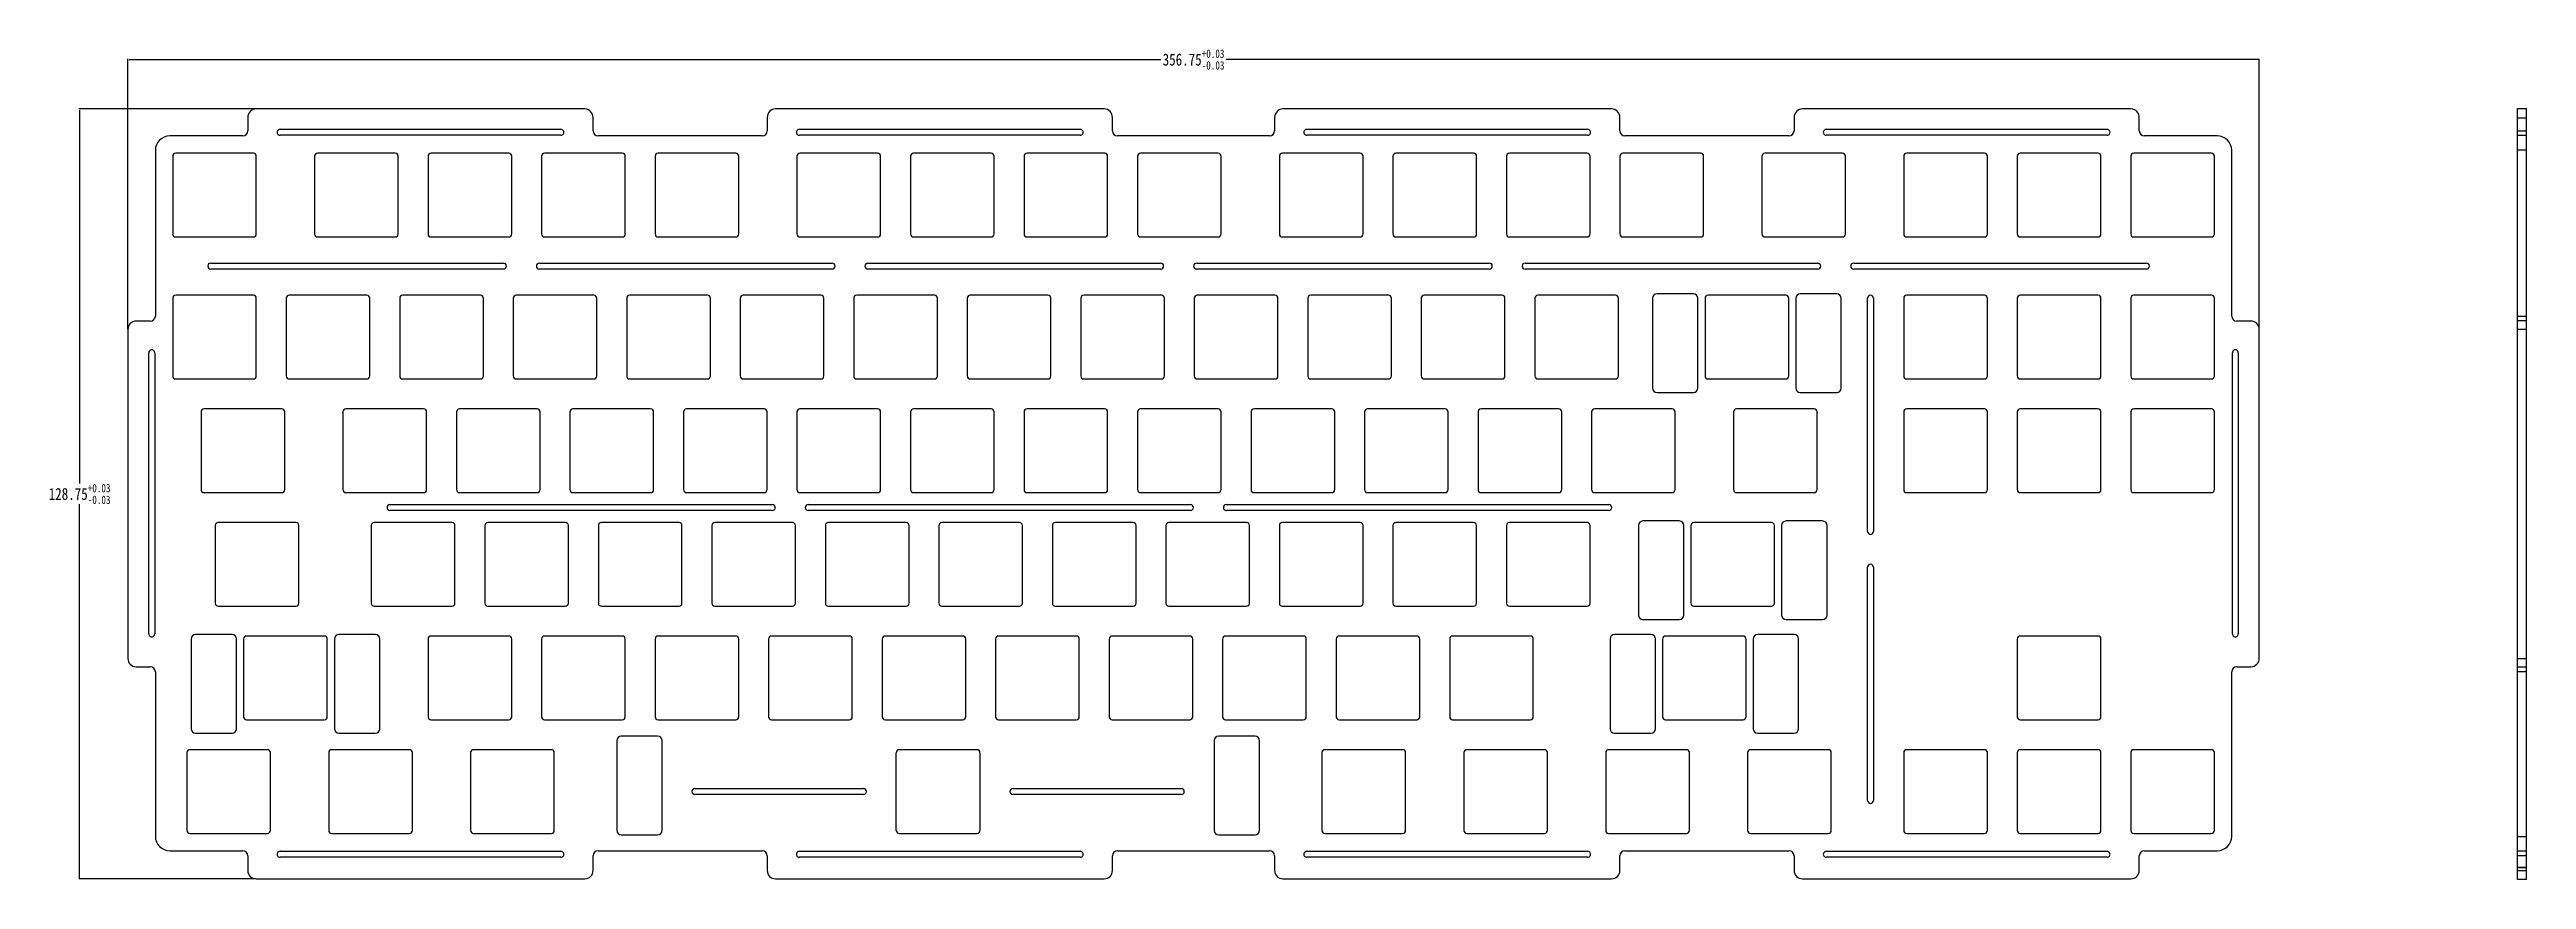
# Model space of a CAD drawing. Header units: inches. Extents: x -191 to 224, y -63 to 76.
import ezdxf

# ---------------------------------------------------------------- set-up
doc = ezdxf.new("R2010")
doc.units = ezdxf.units.IN
doc.header["$LTSCALE"] = 1.21
doc.header["$MEASUREMENT"] = 0
doc.header["$PDMODE"] = 3
doc.header["$PDSIZE"] = 0.3125
doc.layers.get('0').update_dxf_attribs({"linetype": 'CONTINUOUS'})
doc.layers.get('Defpoints').update_dxf_attribs({"linetype": 'CONTINUOUS'})
doc.styles.get("Standard").update_dxf_attribs({"font": 'txt', "width": 0.8})
doc.dimstyles.get("Standard").update_dxf_attribs({"dimtxt": 0.15625, "dimasz": 0.1875, "dimexe": 0.125, "dimexo": 0.0625, "dimgap": 0.09, "dimtad": 0, "dimtih": 1, "dimtoh": 1, "dimzin": 4, "dimdsep": 46, "dimtxsty": 'Standard', "dimcen": 0.09, "dimadec": 0, "dimazin": 0, "dimtp": 0.01, "dimtm": 0.01, "dimtfac": 1, "dimtofl": 0, "dimtmove": 0, "dimatfit": 3, "dimfxl": 1, "dimtolj": 1, "dimtzin": 4, "dimarcsym": 0})

# ---------------------------------------------------------------- blocks, each defined once
blk = doc.blocks.new('*D1')
at = {"color": 0, "lineweight": -2}
for p, q in [((-156.37, 66.1), (-185.99, 66.1)), ((-185.86, 65.91), (-185.86, 3.46)), ((-185.86, -62.47), (-185.86, -0.02)), ((-156.37, -62.65), (-185.99, -62.65))]:
    blk.add_line(p, q, dxfattribs=at)
at = {"color": 0}
for points in [[(-185.89, 65.91), (-185.83, 65.91), (-185.86, 66.1)], [(-185.89, -62.47), (-185.83, -62.47), (-185.86, -62.65)]]:
    blk.add_solid(points, dxfattribs=at)
at = {"layer": 'Defpoints', "color": 0}
for p in [(-185.86, 66.1), (-156.31, 66.1), (-156.31, -62.65)]:
    blk.add_point(p, dxfattribs=at)
at = {"color": 0, "insert": (-185.86, 1.72), "char_height": 0.1562, "attachment_point": 5}
blk.add_mtext('\\A1;{\\fSimHei|b0|i0|c134|p49;\\H12.8x;128.75\\H0.7x;\\S+0.03^ -0.03;}', dxfattribs=at)
blk = doc.blocks.new('*D2')
at = {"color": 0, "lineweight": -2}
for p, q in [((-177.78, 29.28), (-177.78, 74.5)), ((-177.59, 74.37), (-4.85, 74.37)), ((178.79, 74.37), (6.05, 74.37)), ((178.98, 29.28), (178.98, 74.5))]:
    blk.add_line(p, q, dxfattribs=at)
at = {"color": 0}
for points in [[(-177.59, 74.4), (-177.59, 74.34), (-177.78, 74.37)], [(178.79, 74.4), (178.79, 74.34), (178.98, 74.37)]]:
    blk.add_solid(points, dxfattribs=at)
at = {"layer": 'Defpoints', "color": 0}
for p in [(178.98, 74.37), (-177.78, 29.22), (178.98, 29.22)]:
    blk.add_point(p, dxfattribs=at)
at = {"color": 0, "insert": (0.6, 74.37), "char_height": 0.1562, "attachment_point": 5}
blk.add_mtext('\\A1;{\\fSimHei|b0|i0|c134|p49;\\H12.8x;356.75\\H0.7x;\\S+0.03^ -0.03;}', dxfattribs=at)

msp = doc.modelspace()

# ---------------------------------------------------------------- linework, layer by layer
at = {"color": 7, "linetype": 'Continuous'}
for p, q in [((-157.70895, 64.69838), (-157.70895, 62.44838)), ((-101.30895, 66.09838), (-156.30895, 66.09838)), ((-152.30895, 62.69838), (-105.30895, 62.69838)), ((-99.90895, 62.44838), (-99.90895, 64.69838)), ((-70.7701, 64.69838), (-70.7701, 62.44838)), ((-14.3701, 66.09838), (-69.3701, 66.09838)), ((-65.3701, 62.69846), (-18.3701, 62.69846)), ((-12.9701, 62.44838), (-12.9701, 64.69838)), ((14.16876, 64.69838), (14.16876, 62.44838)), ((70.56876, 66.09838), (15.56876, 66.09838)), ((19.56876, 62.69846), (66.56876, 62.69846)), ((71.96057, 62.44838), (71.96876, 64.69838)), ((101.10762, 64.69838), (101.10762, 62.44838)), ((157.50762, 66.09838), (102.50762, 66.09838)), ((106.50762, 62.69838), (153.50762, 62.69838)), ((158.89943, 62.44838), (158.89943, 64.5418)), ((222.20935, -62.75384), (222.20935, 66.19838)), ((222.20935, 66.19838), (223.70935, 66.19838)), ((223.70935, 64.5418), (222.20935, 64.5418)), ((222.20935, 62.44838), (223.70935, 62.44838)), ((223.70935, -62.75384), (223.70935, 66.19838)), ((-173.17838, 59.19838), (-173.17838, 31.47227)), ((-158.55895, 61.59838), (-170.77838, 61.59838)), ((-170.27838, 58.19829), (-170.27838, 45.19829)), ((-156.77838, 58.69829), (-169.77838, 58.69829)), ((-156.27838, 45.19829), (-156.27838, 58.19829)), ((-105.30895, 61.69829), (-152.30895, 61.69829)), ((-146.52736, 58.19829), (-146.52736, 45.19829)), ((-133.02736, 58.69829), (-146.02736, 58.69829)), ((-132.52736, 45.19829), (-132.52736, 58.19829)), ((-127.52736, 58.19829), (-127.52736, 45.19829)), ((-114.02736, 58.69829), (-127.02736, 58.69829)), ((-113.52736, 45.19829), (-113.52736, 58.19829)), ((-108.52736, 58.19829), (-108.52736, 45.19829)), ((-95.02736, 58.69829), (-108.02736, 58.69829)), ((-71.6201, 61.59838), (-99.05895, 61.59838)), ((-94.52736, 45.19829), (-94.52736, 58.19829)), ((-89.52736, 58.19829), (-89.52736, 45.19829)), ((-76.02736, 58.69829), (-89.02736, 58.69829)), ((-75.52736, 45.19829), (-75.52736, 58.19829)), ((-65.77736, 58.19829), (-65.77736, 45.19829)), ((-18.3701, 61.69838), (-65.3701, 61.69838)), ((-52.27736, 58.69829), (-65.27736, 58.69829)), ((-51.77736, 45.19829), (-51.77736, 58.19829)), ((-46.77736, 58.19829), (-46.77736, 45.19829)), ((-33.27736, 58.69829), (-46.27736, 58.69829)), ((-32.77736, 45.19829), (-32.77736, 58.19829)), ((-27.77736, 58.19829), (-27.77736, 45.19829)), ((-14.27736, 58.69829), (-27.27736, 58.69829)), ((-13.77736, 45.19829), (-13.77736, 58.19829)), ((13.31876, 61.59838), (-12.1201, 61.59838)), ((-8.77736, 58.19829), (-8.77736, 45.19829)), ((4.72264, 58.69829), (-8.27736, 58.69829)), ((5.22264, 45.19829), (5.22264, 58.19829)), ((14.97264, 58.19829), (14.97264, 45.19829)), ((28.47264, 58.69829), (15.47264, 58.69829)), ((66.56876, 61.69838), (19.56876, 61.69838)), ((28.97264, 45.19829), (28.97264, 58.19829)), ((33.97264, 58.19829), (33.97264, 45.19829)), ((47.47264, 58.69829), (34.47264, 58.69829)), ((47.97264, 45.19829), (47.97264, 58.19829)), ((52.97264, 58.19829), (52.97264, 45.19829)), ((66.47264, 58.69829), (53.47264, 58.69829)), ((66.97264, 45.19829), (66.97264, 58.19829)), ((71.97264, 58.19829), (71.97264, 45.19829)), ((85.47264, 58.69829), (72.47264, 58.69829)), ((100.25762, 61.59838), (72.81057, 61.59838)), ((85.97264, 45.19829), (85.97264, 58.19829)), ((95.72264, 58.19829), (95.72264, 45.19829)), ((109.22264, 58.69829), (96.22264, 58.69829)), ((153.50762, 61.69829), (106.50762, 61.69829)), ((109.72264, 45.19829), (109.72264, 58.19829)), ((119.47704, 58.19838), (119.47704, 45.19838)), ((132.97704, 58.69838), (119.97704, 58.69838)), ((133.47704, 45.19838), (133.47704, 58.19838)), ((138.47704, 58.19829), (138.47704, 45.19829)), ((151.97704, 58.69829), (138.97704, 58.69829)), ((152.47704, 45.19829), (152.47704, 58.19829)), ((157.47704, 58.19838), (157.47704, 45.19838)), ((170.97704, 58.69838), (157.97704, 58.69838)), ((171.97705, 61.59838), (159.74943, 61.59838)), ((171.47704, 45.19838), (171.47704, 58.19838)), ((174.37705, 31.47227), (174.37705, 59.19838)), ((222.20935, 61.69838), (223.70935, 61.69838)), ((223.70935, 59.19838), (222.20935, 59.19838)), ((-169.77838, 44.69829), (-156.77838, 44.69829)), ((-146.02736, 44.69829), (-133.02736, 44.69829)), ((-127.02736, 44.69829), (-114.02736, 44.69829)), ((-108.02736, 44.69829), (-95.02736, 44.69829)), ((-89.02736, 44.69829), (-76.02736, 44.69829)), ((-65.27736, 44.69829), (-52.27736, 44.69829)), ((-46.27736, 44.69829), (-33.27736, 44.69829)), ((-27.27736, 44.69829), (-14.27736, 44.69829)), ((-8.27736, 44.69829), (4.72264, 44.69829)), ((15.47264, 44.69829), (28.47264, 44.69829)), ((34.47264, 44.69829), (47.47264, 44.69829)), ((53.47264, 44.69829), (66.47264, 44.69829)), ((72.47264, 44.69829), (85.47264, 44.69829)), ((96.22264, 44.69829), (109.22264, 44.69829)), ((119.97704, 44.69838), (132.97704, 44.69838)), ((138.97704, 44.69829), (151.97704, 44.69829)), ((157.97704, 44.69838), (170.97704, 44.69838)), ((-163.90476, 40.32178), (-114.90476, 40.32178)), ((-114.90476, 39.32178), (-163.90476, 39.32178)), ((-108.90476, 40.32178), (-59.90476, 40.32178)), ((-59.90476, 39.32178), (-108.90476, 39.32178)), ((-53.90476, 40.32178), (-4.90476, 40.32178)), ((-4.90476, 39.32178), (-53.90476, 39.32178)), ((1.09524, 40.32178), (50.09524, 40.32178)), ((50.09524, 39.32178), (1.09524, 39.32178)), ((56.09524, 40.32178), (105.09524, 40.32178)), ((105.09524, 39.32178), (56.09524, 39.32178)), ((111.09524, 40.32178), (160.09524, 40.32178)), ((160.09524, 39.32178), (111.09524, 39.32178)), ((-170.27838, 34.44527), (-170.27838, 21.44527)), ((-156.77838, 34.94527), (-169.77838, 34.94527)), ((-156.27838, 21.44527), (-156.27838, 34.44527)), ((-151.27838, 34.44527), (-151.27838, 21.44527)), ((-137.77838, 34.94527), (-150.77838, 34.94527)), ((-137.27838, 21.44527), (-137.27838, 34.44527)), ((-132.27838, 34.44527), (-132.27838, 21.44527)), ((-118.77838, 34.94527), (-131.77838, 34.94527)), ((-118.27838, 21.44527), (-118.27838, 34.44527)), ((-113.27838, 34.44527), (-113.27838, 21.44527)), ((-99.77838, 34.94527), (-112.77838, 34.94527)), ((-99.27838, 21.44527), (-99.27838, 34.44527)), ((-94.27838, 34.44527), (-94.27838, 21.44527)), ((-80.77838, 34.94527), (-93.77838, 34.94527)), ((-80.27838, 21.44527), (-80.27838, 34.44527)), ((-75.27838, 34.44527), (-75.27838, 21.44527)), ((-61.77838, 34.94527), (-74.77838, 34.94527)), ((-61.27838, 21.44527), (-61.27838, 34.44527)), ((-56.27838, 34.44527), (-56.27838, 21.44527)), ((-42.77838, 34.94527), (-55.77838, 34.94527)), ((-42.27838, 21.44527), (-42.27838, 34.44527)), ((-37.27838, 34.44527), (-37.27838, 21.44527)), ((-23.77838, 34.94527), (-36.77838, 34.94527)), ((-23.27838, 21.44527), (-23.27838, 34.44527)), ((-18.27838, 34.44527), (-18.27838, 21.44527)), ((-4.77838, 34.94527), (-17.77838, 34.94527)), ((-4.27838, 21.44527), (-4.27838, 34.44527)), ((0.72162, 34.44527), (0.72162, 21.44527)), ((14.22162, 34.94527), (1.22162, 34.94527)), ((14.72162, 21.44527), (14.72162, 34.44527)), ((19.72162, 34.44527), (19.72162, 21.44527)), ((33.22162, 34.94527), (20.22162, 34.94527)), ((33.72162, 21.44527), (33.72162, 34.44527)), ((38.72162, 34.44527), (38.72162, 21.44527)), ((52.22162, 34.94527), (39.22162, 34.94527)), ((52.72162, 21.44527), (52.72162, 34.44527)), ((57.72162, 34.44527), (57.72162, 21.44527)), ((71.22162, 34.94527), (58.22162, 34.94527)), ((71.72162, 21.44527), (71.72162, 34.44527)), ((77.43163, 34.44471), (77.43163, 19.44471)), ((84.28163, 35.19471), (78.18163, 35.19471)), ((85.03163, 19.44471), (85.03163, 34.44471)), ((86.21963, 34.44471), (86.21963, 21.44471)), ((99.71963, 34.94471), (86.71963, 34.94471)), ((100.21963, 21.44471), (100.21963, 34.44471)), ((101.40763, 34.44471), (101.40763, 19.44471)), ((108.25763, 35.19471), (102.15763, 35.19471)), ((109.00763, 19.44471), (109.00763, 34.44471)), ((113.41184, -4.5546), (113.41184, 34.4454)), ((114.41184, 34.4454), (114.41184, -4.5546)), ((119.47704, 34.4454), (119.47704, 21.4454)), ((132.97704, 34.9454), (119.97704, 34.9454)), ((133.47704, 21.4454), (133.47704, 34.4454)), ((138.47704, 34.4454), (138.47704, 21.4454)), ((151.97704, 34.9454), (138.97704, 34.9454)), ((152.47704, 21.4454), (152.47704, 34.4454)), ((157.47704, 34.4454), (157.47704, 21.4454)), ((170.97704, 34.9454), (157.97704, 34.9454)), ((171.47704, 21.4454), (171.47704, 34.4454)), ((-177.77838, 29.22227), (-177.77838, -25.77773)), ((-174.02838, 30.62227), (-176.37838, 30.62227)), ((177.57705, 30.62227), (175.22705, 30.62227)), ((178.97705, -25.77773), (178.97705, 29.22227)), ((222.20935, 31.47227), (223.70935, 31.47227)), ((222.20935, 30.72227), (223.70935, 30.72227)), ((223.70935, 29.22227), (222.20935, 29.22227)), ((-174.27847, -21.67773), (-174.27847, 25.32227)), ((-173.27838, 25.32227), (-173.27838, -21.67773)), ((174.47705, -21.67773), (174.47705, 25.32227)), ((175.47714, 25.32227), (175.47714, -21.67773)), ((-169.77838, 20.94527), (-156.77838, 20.94527)), ((-150.77838, 20.94527), (-137.77838, 20.94527)), ((-131.77838, 20.94527), (-118.77838, 20.94527)), ((-112.77838, 20.94527), (-99.77838, 20.94527)), ((-93.77838, 20.94527), (-80.77838, 20.94527)), ((-74.77838, 20.94527), (-61.77838, 20.94527)), ((-55.77838, 20.94527), (-42.77838, 20.94527)), ((-36.77838, 20.94527), (-23.77838, 20.94527)), ((-17.77838, 20.94527), (-4.77838, 20.94527)), ((1.22162, 20.94527), (14.22162, 20.94527)), ((20.22162, 20.94527), (33.22162, 20.94527)), ((39.22162, 20.94527), (52.22162, 20.94527)), ((58.22162, 20.94527), (71.22162, 20.94527)), ((86.71963, 20.94471), (99.71963, 20.94471)), ((119.97704, 20.9454), (132.97704, 20.9454)), ((138.97704, 20.9454), (151.97704, 20.9454)), ((157.97704, 20.9454), (170.97704, 20.9454)), ((78.18163, 18.69471), (84.28163, 18.69471)), ((102.15763, 18.69471), (108.25763, 18.69471)), ((-165.52838, 15.44527), (-165.52838, 2.44527)), ((-152.02838, 15.94527), (-165.02838, 15.94527)), ((-151.52838, 2.44527), (-151.52838, 15.44527)), ((-141.77846, 15.44477), (-141.77846, 2.44477)), ((-128.27846, 15.94477), (-141.27846, 15.94477)), ((-127.77846, 2.44477), (-127.77846, 15.44477)), ((-122.77846, 15.44477), (-122.77846, 2.44477)), ((-109.27846, 15.94477), (-122.27846, 15.94477)), ((-108.77846, 2.44477), (-108.77846, 15.44477)), ((-103.77846, 15.44477), (-103.77846, 2.44477)), ((-90.27846, 15.94477), (-103.27846, 15.94477)), ((-89.77846, 2.44477), (-89.77846, 15.44477)), ((-84.77846, 15.44477), (-84.77846, 2.44477)), ((-71.27846, 15.94477), (-84.27846, 15.94477)), ((-70.77846, 2.44477), (-70.77846, 15.44477)), ((-65.77846, 15.44477), (-65.77846, 2.44477)), ((-52.27846, 15.94477), (-65.27846, 15.94477)), ((-51.77846, 2.44477), (-51.77846, 15.44477)), ((-46.77846, 15.44477), (-46.77846, 2.44477)), ((-33.27846, 15.94477), (-46.27846, 15.94477)), ((-32.77846, 2.44477), (-32.77846, 15.44477)), ((-27.77846, 15.44477), (-27.77846, 2.44477)), ((-14.27846, 15.94477), (-27.27846, 15.94477)), ((-13.77846, 2.44477), (-13.77846, 15.44477)), ((-8.77846, 15.44477), (-8.77846, 2.44477)), ((4.72154, 15.94477), (-8.27846, 15.94477)), ((5.22154, 2.44477), (5.22154, 15.44477)), ((10.22154, 15.44477), (10.22154, 2.44477)), ((23.72154, 15.94477), (10.72154, 15.94477)), ((24.22154, 2.44477), (24.22154, 15.44477)), ((29.22154, 15.44477), (29.22154, 2.44477)), ((42.72154, 15.94477), (29.72154, 15.94477)), ((43.22154, 2.44477), (43.22154, 15.44477)), ((48.22154, 15.44477), (48.22154, 2.44477)), ((61.72154, 15.94477), (48.72154, 15.94477)), ((62.22154, 2.44477), (62.22154, 15.44477)), ((67.22154, 15.44477), (67.22154, 2.44477)), ((80.72154, 15.94477), (67.72154, 15.94477)), ((81.22154, 2.44477), (81.22154, 15.44477)), ((90.97264, 15.44527), (90.97264, 2.44527)), ((104.47264, 15.94527), (91.47264, 15.94527)), ((104.97264, 2.44527), (104.97264, 15.44527)), ((119.47696, 15.44489), (119.47696, 2.44489)), ((132.97696, 15.94489), (119.97696, 15.94489)), ((133.47696, 2.44489), (133.47696, 15.44489)), ((138.47696, 15.44489), (138.47696, 2.44489)), ((151.97696, 15.94489), (138.97696, 15.94489)), ((152.47696, 2.44489), (152.47696, 15.44489)), ((157.47696, 15.44489), (157.47696, 2.44489)), ((170.97696, 15.94489), (157.97696, 15.94489)), ((171.47696, 2.44489), (171.47696, 15.44489)), ((-165.02838, 1.94527), (-152.02838, 1.94527)), ((-141.27846, 1.94477), (-128.27846, 1.94477)), ((-122.27846, 1.94477), (-109.27846, 1.94477)), ((-103.27846, 1.94477), (-90.27846, 1.94477)), ((-84.27846, 1.94477), (-71.27846, 1.94477)), ((-65.27846, 1.94477), (-52.27846, 1.94477)), ((-46.27846, 1.94477), (-33.27846, 1.94477)), ((-27.27846, 1.94477), (-14.27846, 1.94477)), ((-8.27846, 1.94477), (4.72154, 1.94477)), ((10.72154, 1.94477), (23.72154, 1.94477)), ((29.72154, 1.94477), (42.72154, 1.94477)), ((48.72154, 1.94477), (61.72154, 1.94477)), ((67.72154, 1.94477), (80.72154, 1.94477)), ((91.47264, 1.94527), (104.47264, 1.94527)), ((119.97696, 1.94489), (132.97696, 1.94489)), ((138.97696, 1.94489), (151.97696, 1.94489)), ((157.97696, 1.94489), (170.97696, 1.94489)), ((-163.15338, -3.55473), (-163.15338, -16.55473)), ((-149.65338, -3.05473), (-162.65338, -3.05473)), ((-149.15338, -16.55473), (-149.15338, -3.55473)), ((-137.02838, -3.55498), (-137.02838, -16.55498)), ((-123.52838, -3.05498), (-136.52838, -3.05498)), ((-133.90476, -0.0551), (-69.90476, -0.0551)), ((-69.90476, -1.0551), (-133.90476, -1.0551)), ((-123.02838, -16.55498), (-123.02838, -3.55498)), ((-118.02838, -3.55498), (-118.02838, -16.55498)), ((-104.52838, -3.05498), (-117.52838, -3.05498)), ((-104.02838, -16.55498), (-104.02838, -3.55498)), ((-99.02838, -3.55498), (-99.02838, -16.55498)), ((-85.52838, -3.05498), (-98.52838, -3.05498)), ((-85.02838, -16.55498), (-85.02838, -3.55498)), ((-80.02838, -3.55498), (-80.02838, -16.55498)), ((-66.52838, -3.05498), (-79.52838, -3.05498)), ((-66.02838, -16.55498), (-66.02838, -3.55498)), ((-63.90476, -0.0551), (0.09524, -0.0551)), ((0.09524, -1.0551), (-63.90476, -1.0551)), ((-61.02838, -3.55498), (-61.02838, -16.55498)), ((-47.52838, -3.05498), (-60.52838, -3.05498)), ((-47.02838, -16.55498), (-47.02838, -3.55498)), ((-42.02838, -3.55498), (-42.02838, -16.55498)), ((-28.52838, -3.05498), (-41.52838, -3.05498)), ((-28.02838, -16.55498), (-28.02838, -3.55498)), ((-23.02838, -3.55498), (-23.02838, -16.55498)), ((-9.52838, -3.05498), (-22.52838, -3.05498)), ((-9.02838, -16.55498), (-9.02838, -3.55498)), ((-4.02838, -3.55498), (-4.02838, -16.55498)), ((9.47162, -3.05498), (-3.52838, -3.05498)), ((6.09524, -0.0551), (70.09524, -0.0551)), ((70.09524, -1.0551), (6.09524, -1.0551)), ((9.97162, -16.55498), (9.97162, -3.55498)), ((14.97162, -3.55498), (14.97162, -16.55498)), ((28.47162, -3.05498), (15.47162, -3.05498)), ((28.97162, -16.55498), (28.97162, -3.55498)), ((33.97162, -3.55498), (33.97162, -16.55498)), ((47.47162, -3.05498), (34.47162, -3.05498)), ((47.97162, -16.55498), (47.97162, -3.55498)), ((52.97162, -3.55498), (52.97162, -16.55498)), ((66.47162, -3.05498), (53.47162, -3.05498)), ((66.97162, -16.55498), (66.97162, -3.55498)), ((75.05964, -3.55529), (75.05964, -18.55529)), ((81.90964, -2.80529), (75.80964, -2.80529)), ((82.65964, -18.55529), (82.65964, -3.55529)), ((83.84764, -3.55529), (83.84764, -16.55529)), ((97.34764, -3.05529), (84.34764, -3.05529)), ((97.84764, -16.55529), (97.84764, -3.55529)), ((99.03564, -3.55529), (99.03564, -18.55529)), ((105.88564, -2.80529), (99.78564, -2.80529)), ((106.63564, -18.55529), (106.63564, -3.55529)), ((113.41184, -49.5546), (113.41184, -10.5546)), ((114.41184, -10.5546), (114.41184, -49.5546)), ((-162.65338, -17.05473), (-149.65338, -17.05473)), ((-136.52838, -17.05498), (-123.52838, -17.05498)), ((-117.52838, -17.05498), (-104.52838, -17.05498)), ((-98.52838, -17.05498), (-85.52838, -17.05498)), ((-79.52838, -17.05498), (-66.52838, -17.05498)), ((-60.52838, -17.05498), (-47.52838, -17.05498)), ((-41.52838, -17.05498), (-28.52838, -17.05498)), ((-22.52838, -17.05498), (-9.52838, -17.05498)), ((-3.52838, -17.05498), (9.47162, -17.05498)), ((15.47162, -17.05498), (28.47162, -17.05498)), ((34.47162, -17.05498), (47.47162, -17.05498)), ((53.47162, -17.05498), (66.47162, -17.05498)), ((75.80964, -19.30529), (81.90964, -19.30529)), ((84.34764, -17.05529), (97.34764, -17.05529)), ((99.78564, -19.30529), (105.88564, -19.30529)), ((-167.19138, -22.55529), (-167.19138, -37.55529)), ((-160.34138, -21.80529), (-166.44138, -21.80529)), ((-159.59138, -37.55529), (-159.59138, -22.55529)), ((-158.40338, -22.55529), (-158.40338, -35.55529)), ((-144.90338, -22.05529), (-157.90338, -22.05529)), ((-144.40338, -35.55529), (-144.40338, -22.55529)), ((-143.21538, -22.55529), (-143.21538, -37.55529)), ((-136.36538, -21.80529), (-142.46538, -21.80529)), ((-135.61538, -37.55529), (-135.61538, -22.55529)), ((-127.52838, -22.554), (-127.52838, -35.554)), ((-114.02838, -22.054), (-127.02838, -22.054)), ((-113.52838, -35.554), (-113.52838, -22.554)), ((-108.52838, -22.554), (-108.52838, -35.554)), ((-95.02838, -22.054), (-108.02838, -22.054)), ((-94.52838, -35.554), (-94.52838, -22.554)), ((-89.52838, -22.554), (-89.52838, -35.554)), ((-76.02838, -22.054), (-89.02838, -22.054)), ((-75.52838, -35.554), (-75.52838, -22.554)), ((-70.52838, -22.554), (-70.52838, -35.554)), ((-57.02838, -22.054), (-70.02838, -22.054)), ((-56.52838, -35.554), (-56.52838, -22.554)), ((-51.52838, -22.554), (-51.52838, -35.554)), ((-38.02838, -22.054), (-51.02838, -22.054)), ((-37.52838, -35.554), (-37.52838, -22.554)), ((-32.52838, -22.554), (-32.52838, -35.554)), ((-19.02838, -22.054), (-32.02838, -22.054)), ((-18.52838, -35.554), (-18.52838, -22.554)), ((-13.52838, -22.554), (-13.52838, -35.554)), ((-0.02838, -22.054), (-13.02838, -22.054)), ((0.47162, -35.554), (0.47162, -22.554)), ((5.47162, -22.554), (5.47162, -35.554)), ((18.97162, -22.054), (5.97162, -22.054)), ((19.47162, -35.554), (19.47162, -22.554)), ((24.47162, -22.554), (24.47162, -35.554)), ((37.97162, -22.054), (24.97162, -22.054)), ((38.47162, -35.554), (38.47162, -22.554)), ((43.47162, -22.554), (43.47162, -35.554)), ((56.97162, -22.054), (43.97162, -22.054)), ((57.47162, -35.554), (57.47162, -22.554)), ((70.30964, -22.55529), (70.30964, -37.55529)), ((77.15964, -21.80529), (71.05964, -21.80529)), ((77.90964, -37.55529), (77.90964, -22.55529)), ((79.09764, -22.55529), (79.09764, -35.55529)), ((92.59764, -22.05529), (79.59764, -22.05529)), ((93.09764, -35.55529), (93.09764, -22.55529)), ((94.28564, -22.55529), (94.28564, -37.55529)), ((101.13564, -21.80529), (95.03564, -21.80529)), ((101.88564, -37.55529), (101.88564, -22.55529)), ((138.47704, -22.55388), (138.47704, -35.55388)), ((151.97704, -22.05388), (138.97704, -22.05388)), ((152.47704, -35.55388), (152.47704, -22.55388)), ((-176.37838, -27.17773), (-174.02838, -27.17773)), ((-173.17838, -28.02773), (-173.17838, -55.55384)), ((174.37705, -55.55384), (174.37705, -28.02773)), ((175.22705, -27.17773), (177.57705, -27.17773)), ((222.20935, -25.77773), (223.70935, -25.77773)), ((223.70935, -27.27773), (222.20935, -27.27773)), ((223.70935, -28.02773), (222.20935, -28.02773)), ((-157.90338, -36.05529), (-144.90338, -36.05529)), ((-127.02838, -36.054), (-114.02838, -36.054)), ((-108.02838, -36.054), (-95.02838, -36.054)), ((-89.02838, -36.054), (-76.02838, -36.054)), ((-70.02838, -36.054), (-57.02838, -36.054)), ((-51.02838, -36.054), (-38.02838, -36.054)), ((-32.02838, -36.054), (-19.02838, -36.054)), ((-13.02838, -36.054), (-0.02838, -36.054)), ((5.97162, -36.054), (18.97162, -36.054)), ((24.97162, -36.054), (37.97162, -36.054)), ((43.97162, -36.054), (56.97162, -36.054)), ((79.59764, -36.05529), (92.59764, -36.05529)), ((138.97704, -36.05388), (151.97704, -36.05388)), ((-154.40337, -41.054), (-167.40337, -41.054)), ((-166.44138, -38.30529), (-160.34138, -38.30529)), ((-130.65335, -41.05381), (-143.65335, -41.05381)), ((-142.46538, -38.30529), (-136.36538, -38.30529)), ((-106.90337, -41.054), (-119.90337, -41.054)), ((-95.95833, -39.55644), (-95.95833, -54.55644)), ((-89.10833, -38.80644), (-95.20833, -38.80644)), ((-88.35833, -54.55644), (-88.35833, -39.55644)), ((-35.65335, -41.05681), (-48.65335, -41.05681)), ((4.05634, -39.55685), (4.05634, -54.55685)), ((10.90634, -38.80685), (4.80634, -38.80685)), ((11.65634, -54.55685), (11.65634, -39.55685)), ((35.59654, -41.054), (22.59654, -41.054)), ((59.34658, -41.05419), (46.34658, -41.05419)), ((83.09663, -41.054), (70.09663, -41.054)), ((71.05964, -38.30529), (77.15964, -38.30529)), ((106.84663, -41.054), (93.84663, -41.054)), ((95.03564, -38.30529), (101.13564, -38.30529)), ((132.97704, -41.05388), (119.97704, -41.05388)), ((151.97704, -41.05388), (138.97704, -41.05388)), ((170.97705, -41.05384), (157.97705, -41.05384)), ((-167.90337, -41.554), (-167.90337, -54.554)), ((-153.90337, -54.554), (-153.90337, -41.554)), ((-144.15335, -41.55381), (-144.15335, -54.55381)), ((-130.15335, -54.55381), (-130.15335, -41.55381)), ((-120.40337, -41.554), (-120.40337, -54.554)), ((-106.40337, -54.554), (-106.40337, -41.554)), ((-49.15335, -54.55681), (-49.15335, -41.55681)), ((-35.15335, -41.55681), (-35.15335, -54.55681)), ((22.09654, -41.554), (22.09654, -54.554)), ((36.09654, -54.554), (36.09654, -41.554)), ((45.84658, -41.55419), (45.84658, -54.55419)), ((59.84658, -54.55419), (59.84658, -41.55419)), ((69.59663, -41.554), (69.59663, -54.554)), ((83.59663, -54.554), (83.59663, -41.554)), ((93.34663, -41.554), (93.34663, -54.554)), ((107.34663, -54.554), (107.34663, -41.554)), ((119.47704, -41.55388), (119.47704, -54.55388)), ((133.47704, -54.55388), (133.47704, -41.55388)), ((138.47704, -41.55388), (138.47704, -54.55388)), ((152.47704, -54.55388), (152.47704, -41.55388)), ((157.47705, -41.55384), (157.47705, -54.55384)), ((171.47705, -54.55384), (171.47705, -41.55384)), ((-82.85833, -47.55681), (-54.65335, -47.55681)), ((-54.65335, -48.55681), (-82.85833, -48.55681)), ((-29.65335, -47.55681), (-1.44366, -47.55681)), ((-1.44366, -48.55681), (-29.65335, -48.55681)), ((-170.77838, -57.95384), (-158.55895, -57.95384)), ((-167.40337, -55.054), (-154.40337, -55.054)), ((-143.65335, -55.05381), (-130.65335, -55.05381)), ((-119.90337, -55.054), (-106.90337, -55.054)), ((-99.05895, -57.95384), (-71.6201, -57.95384)), ((-95.20833, -55.30644), (-89.10833, -55.30644)), ((-48.65335, -55.05681), (-35.65335, -55.05681)), ((-12.1201, -57.95384), (13.31876, -57.95384)), ((4.80634, -55.30685), (10.90634, -55.30685)), ((22.59654, -55.054), (35.59654, -55.054)), ((46.34658, -55.05419), (59.34658, -55.05419)), ((70.09663, -55.054), (83.09663, -55.054)), ((72.81057, -57.95384), (100.25762, -57.95384)), ((93.84663, -55.054), (106.84663, -55.054)), ((119.97704, -55.05388), (132.97704, -55.05388)), ((138.97704, -55.05388), (151.97704, -55.05388)), ((157.97705, -55.05384), (170.97705, -55.05384)), ((159.74943, -57.95384), (171.97705, -57.95384)), ((222.20935, -55.55384), (223.70935, -55.55384)), ((-157.70895, -58.80384), (-157.70895, -61.25384)), ((-152.30895, -58.05376), (-105.30895, -58.05376)), ((-105.30895, -59.05384), (-152.30895, -59.05384)), ((-99.90895, -61.25384), (-99.90895, -58.80384)), ((-70.7701, -58.80384), (-70.7701, -61.25384)), ((-65.3701, -58.05384), (-18.3701, -58.05384)), ((-18.3701, -59.05393), (-65.3701, -59.05393)), ((-12.9701, -61.25384), (-12.9701, -58.80384)), ((14.16876, -58.80384), (14.16876, -61.25384)), ((19.56876, -58.05384), (66.56876, -58.05384)), ((66.56876, -59.05393), (19.56876, -59.05393)), ((71.96876, -61.25384), (71.96057, -58.80384)), ((101.10762, -58.80384), (101.10762, -61.25384)), ((106.50762, -58.05376), (153.50762, -58.05376)), ((153.50762, -59.05384), (106.50762, -59.05384)), ((158.90762, -61.25384), (158.89943, -58.80384)), ((223.70935, -58.05384), (222.20935, -58.05384)), ((223.70935, -58.80384), (222.20935, -58.80384)), ((222.20935, -60.69328), (223.70935, -60.69328)), ((223.70935, -60.80384), (222.20935, -60.80384)), ((222.20935, -61.25384), (223.70935, -61.25384)), ((-156.30895, -62.65384), (-101.30895, -62.65384)), ((-69.3701, -62.65384), (-14.3701, -62.65384)), ((15.56876, -62.65384), (70.56876, -62.65384)), ((102.50762, -62.65384), (157.50762, -62.65384)), ((223.70935, -62.75384), (222.20935, -62.75384))]:
    msp.add_line(p, q, dxfattribs=at)
for centre, radius, start, end in [((-158.55895, 62.44838), 0.85, 270, 0), ((-156.30895, 64.69838), 1.4, 90, 180), ((-152.30895, 62.19838), 0.5, 90, 270.0183328), ((-105.30895, 62.19838), 0.5, 269.9817481, 90), ((-101.30895, 64.69838), 1.4, 0.0000139, 90), ((-99.05895, 62.44838), 0.85, 180, 270), ((-71.6201, 62.44838), 0.85, 270, 0), ((-69.3701, 64.69838), 1.4, 90, 180), ((-65.3701, 62.19846), 0.5, 90, 270.0244431), ((-18.3701, 62.19846), 0.5, 269.9756648, 90), ((-14.3701, 64.69838), 1.4, 0, 90), ((-12.1201, 62.44838), 0.85, 180, 270), ((13.31876, 62.44838), 0.85, 270, 0), ((15.56876, 64.69838), 1.4, 90, 180), ((19.56876, 62.19846), 0.5, 90, 270.0244431), ((66.56876, 62.19846), 0.5, 269.9756648, 90), ((70.56876, 64.69838), 1.4, 0.0000139, 90), ((72.81057, 62.44838), 0.85, 180, 270), ((100.25762, 62.44838), 0.85, 270, 0), ((102.50762, 64.69838), 1.4, 90, 180), ((106.50762, 62.19838), 0.5, 90, 270.0183328), ((153.50762, 62.19838), 0.5, 269.9817481, 90), ((157.50762, 64.69838), 1.4, 354.0097571, 90), ((159.74943, 62.44838), 0.85, 180, 270), ((-170.77838, 59.19838), 2.4, 90, 180), ((-169.77838, 58.19829), 0.5, 90, 180), ((-156.77838, 58.19829), 0.5, 0, 90), ((-146.02736, 58.19829), 0.5, 90, 180), ((-133.02736, 58.19829), 0.5, 0, 90), ((-127.02736, 58.19829), 0.5, 90, 180), ((-114.02736, 58.19829), 0.5, 0, 90), ((-108.02736, 58.19829), 0.5, 90, 180), ((-95.02736, 58.19829), 0.5, 0, 90), ((-89.02736, 58.19829), 0.5, 90, 180), ((-76.02736, 58.19829), 0.5, 0, 90), ((-65.27736, 58.19829), 0.5, 90, 180), ((-52.27736, 58.19829), 0.5, 0, 90), ((-46.27736, 58.19829), 0.5, 90, 180), ((-33.27736, 58.19829), 0.5, 0, 90), ((-27.27736, 58.19829), 0.5, 90, 180), ((-14.27736, 58.19829), 0.5, 0, 90), ((-8.27736, 58.19829), 0.5, 90, 180), ((4.72264, 58.19829), 0.5, 0, 90), ((15.47264, 58.19829), 0.5, 90, 180), ((28.47264, 58.19829), 0.5, 0, 90), ((34.47264, 58.19829), 0.5, 90, 180), ((47.47264, 58.19829), 0.5, 0, 90), ((53.47264, 58.19829), 0.5, 90, 180), ((66.47264, 58.19829), 0.5, 0, 90), ((72.47264, 58.19829), 0.5, 90, 180), ((85.47264, 58.19829), 0.5, 0, 90), ((96.22264, 58.19829), 0.5, 90, 180), ((109.22264, 58.19829), 0.5, 0, 90), ((119.97704, 58.19838), 0.5, 90, 180), ((132.97704, 58.19838), 0.5, 0, 90), ((138.97704, 58.19829), 0.5, 90, 180), ((151.97704, 58.19829), 0.5, 0, 90), ((157.97704, 58.19838), 0.5, 90, 180), ((170.97704, 58.19838), 0.5, 0, 90), ((171.97705, 59.19838), 2.4, 0, 90), ((-169.77838, 45.19829), 0.5, 180, 270), ((-156.77838, 45.19829), 0.5, 270, 0), ((-146.02736, 45.19829), 0.5, 180, 270), ((-133.02736, 45.19829), 0.5, 270, 0), ((-127.02736, 45.19829), 0.5, 180, 270), ((-114.02736, 45.19829), 0.5, 270, 0), ((-108.02736, 45.19829), 0.5, 180, 270), ((-95.02736, 45.19829), 0.5, 270, 0), ((-89.02736, 45.19829), 0.5, 180, 270), ((-76.02736, 45.19829), 0.5, 270, 0), ((-65.27736, 45.19829), 0.5, 180, 270), ((-52.27736, 45.19829), 0.5, 270, 0), ((-46.27736, 45.19829), 0.5, 180, 270), ((-33.27736, 45.19829), 0.5, 270, 0), ((-27.27736, 45.19829), 0.5, 180, 270), ((-14.27736, 45.19829), 0.5, 270, 0), ((-8.27736, 45.19829), 0.5, 180, 270), ((4.72264, 45.19829), 0.5, 270, 0), ((15.47264, 45.19829), 0.5, 180, 270), ((28.47264, 45.19829), 0.5, 270, 0), ((34.47264, 45.19829), 0.5, 180, 270), ((47.47264, 45.19829), 0.5, 270, 0), ((53.47264, 45.19829), 0.5, 180, 270), ((66.47264, 45.19829), 0.5, 270, 0), ((72.47264, 45.19829), 0.5, 180, 270), ((85.47264, 45.19829), 0.5, 270, 0), ((96.22264, 45.19829), 0.5, 180, 270), ((109.22264, 45.19829), 0.5, 270, 0), ((119.97704, 45.19838), 0.5, 180, 270), ((132.97704, 45.19838), 0.5, 270, 0), ((138.97704, 45.19829), 0.5, 180, 270), ((151.97704, 45.19829), 0.5, 270, 0), ((157.97704, 45.19838), 0.5, 180, 270), ((170.97704, 45.19838), 0.5, 270, 0), ((-163.90476, 39.82178), 0.5, 90, 270), ((-114.90476, 39.82178), 0.5, 270, 90), ((-108.90476, 39.82178), 0.5, 90, 270), ((-59.90476, 39.82178), 0.5, 270, 90), ((-53.90476, 39.82178), 0.5, 90, 270), ((-4.90476, 39.82178), 0.5, 270, 90), ((1.09524, 39.82178), 0.5, 90, 270), ((50.09524, 39.82178), 0.5, 270, 90), ((56.09524, 39.82178), 0.5, 90, 270), ((105.09524, 39.82178), 0.5, 270, 90), ((111.09524, 39.82178), 0.5, 90, 270), ((160.09524, 39.82178), 0.5, 270, 90), ((-169.77838, 34.44527), 0.5, 90, 180), ((-156.77838, 34.44527), 0.5, 0, 90), ((-150.77838, 34.44527), 0.5, 90, 180), ((-137.77838, 34.44527), 0.5, 0, 90), ((-131.77838, 34.44527), 0.5, 90, 180), ((-118.77838, 34.44527), 0.5, 0, 90), ((-112.77838, 34.44527), 0.5, 90, 180), ((-99.77838, 34.44527), 0.5, 0, 90), ((-93.77838, 34.44527), 0.5, 90, 180), ((-80.77838, 34.44527), 0.5, 0, 90), ((-74.77838, 34.44527), 0.5, 90, 180), ((-61.77838, 34.44527), 0.5, 0, 90), ((-55.77838, 34.44527), 0.5, 90, 180), ((-42.77838, 34.44527), 0.5, 0, 90), ((-36.77838, 34.44527), 0.5, 90, 180), ((-23.77838, 34.44527), 0.5, 0, 90), ((-17.77838, 34.44527), 0.5, 90, 180), ((-4.77838, 34.44527), 0.5, 0, 90), ((1.22162, 34.44527), 0.5, 90, 180), ((14.22162, 34.44527), 0.5, 0, 90), ((20.22162, 34.44527), 0.5, 90, 180), ((33.22162, 34.44527), 0.5, 0, 90), ((39.22162, 34.44527), 0.5, 90, 180), ((52.22162, 34.44527), 0.5, 0, 90), ((58.22162, 34.44527), 0.5, 90, 180), ((71.22162, 34.44527), 0.5, 0, 90), ((78.18163, 34.44471), 0.75, 90, 180), ((84.28163, 34.44471), 0.75, 0, 90), ((86.71963, 34.44471), 0.5, 90, 180), ((99.71963, 34.44471), 0.5, 0, 90), ((102.15763, 34.44471), 0.75, 90, 180), ((108.25763, 34.44471), 0.75, 0, 90), ((113.91184, 34.4454), 0.5, 0, 180), ((119.97704, 34.4454), 0.5, 90, 180), ((132.97704, 34.4454), 0.5, 0, 90), ((138.97704, 34.4454), 0.5, 90, 180), ((151.97704, 34.4454), 0.5, 0, 90), ((157.97704, 34.4454), 0.5, 90, 180), ((170.97704, 34.4454), 0.5, 0, 90), ((-176.37838, 29.22227), 1.4, 90, 180), ((-174.02838, 31.47227), 0.85, 270, 0), ((175.22705, 31.47227), 0.85, 180, 270), ((177.57705, 29.22227), 1.4, 0, 90), ((-173.77847, 25.32227), 0.5, 359.9756648, 180), ((174.97705, 25.32227), 0.5, 359.9695818, 179.9939518), ((-169.77838, 21.44527), 0.5, 180, 270), ((-156.77838, 21.44527), 0.5, 270, 0), ((-150.77838, 21.44527), 0.5, 180, 270), ((-137.77838, 21.44527), 0.5, 270, 0), ((-131.77838, 21.44527), 0.5, 180, 270), ((-118.77838, 21.44527), 0.5, 270, 0), ((-112.77838, 21.44527), 0.5, 180, 270), ((-99.77838, 21.44527), 0.5, 270, 360), ((-93.77838, 21.44527), 0.5, 180, 270), ((-80.77838, 21.44527), 0.5, 270, 0), ((-74.77838, 21.44527), 0.5, 180, 270), ((-61.77838, 21.44527), 0.5, 270, 0), ((-55.77838, 21.44527), 0.5, 180, 270), ((-42.77838, 21.44527), 0.5, 270, 0), ((-36.77838, 21.44527), 0.5, 180, 270), ((-23.77838, 21.44527), 0.5, 270, 0), ((-17.77838, 21.44527), 0.5, 180, 270), ((-4.77838, 21.44527), 0.5, 270, 0), ((1.22162, 21.44527), 0.5, 180, 270), ((14.22162, 21.44527), 0.5, 270, 0), ((20.22162, 21.44527), 0.5, 180, 270), ((33.22162, 21.44527), 0.5, 270, 0), ((39.22162, 21.44527), 0.5, 180, 270), ((52.22162, 21.44527), 0.5, 270, 0), ((58.22162, 21.44527), 0.5, 180, 270), ((71.22162, 21.44527), 0.5, 270, 0), ((86.71963, 21.44471), 0.5, 180, 270), ((99.71963, 21.44471), 0.5, 270, 0), ((119.97704, 21.4454), 0.5, 180, 270), ((132.97704, 21.4454), 0.5, 270, 0), ((138.97704, 21.4454), 0.5, 180, 270), ((151.97704, 21.4454), 0.5, 270, 0), ((157.97704, 21.4454), 0.5, 180, 270), ((170.97704, 21.4454), 0.5, 270, 0), ((78.18163, 19.44471), 0.75, 180, 270), ((84.28163, 19.44471), 0.75, 270, 0), ((102.15763, 19.44471), 0.75, 180, 270), ((108.25763, 19.44471), 0.75, 270, 0), ((-165.02838, 15.44527), 0.5, 90, 180), ((-152.02838, 15.44527), 0.5, 0, 90), ((-141.27846, 15.44477), 0.5, 90, 180), ((-128.27846, 15.44477), 0.5, 0, 90), ((-122.27846, 15.44477), 0.5, 90, 180), ((-109.27846, 15.44477), 0.5, 0, 90), ((-103.27846, 15.44477), 0.5, 90, 180), ((-90.27846, 15.44477), 0.5, 0, 90), ((-84.27846, 15.44477), 0.5, 90, 180), ((-71.27846, 15.44477), 0.5, 0, 90), ((-65.27846, 15.44477), 0.5, 90, 180), ((-52.27846, 15.44477), 0.5, 0, 90), ((-46.27846, 15.44477), 0.5, 90, 180), ((-33.27846, 15.44477), 0.5, 0, 90), ((-27.27846, 15.44477), 0.5, 90, 180), ((-14.27846, 15.44477), 0.5, 0, 90), ((-8.27846, 15.44477), 0.5, 90, 180), ((4.72154, 15.44477), 0.5, 0, 90), ((10.72154, 15.44477), 0.5, 90, 180), ((23.72154, 15.44477), 0.5, 0, 90), ((29.72154, 15.44477), 0.5, 90, 180), ((42.72154, 15.44477), 0.5, 0, 90), ((48.72154, 15.44477), 0.5, 90, 180), ((61.72154, 15.44477), 0.5, 0, 90), ((67.72154, 15.44477), 0.5, 90, 180), ((80.72154, 15.44477), 0.5, 0, 90), ((91.47264, 15.44527), 0.5, 90, 180), ((104.47264, 15.44527), 0.5, 0, 90), ((119.97696, 15.44489), 0.5, 90, 180), ((132.97696, 15.44489), 0.5, 0, 90), ((138.97696, 15.44489), 0.5, 90, 180), ((151.97696, 15.44489), 0.5, 0, 90), ((157.97696, 15.44489), 0.5, 90, 180), ((170.97696, 15.44489), 0.5, 0, 90), ((-165.02838, 2.44527), 0.5, 180, 270), ((-152.02838, 2.44527), 0.5, 270, 0), ((-141.27846, 2.44477), 0.5, 180, 270), ((-128.27846, 2.44477), 0.5, 270, 0), ((-122.27846, 2.44477), 0.5, 180, 270), ((-109.27846, 2.44477), 0.5, 270, 0), ((-103.27846, 2.44477), 0.5, 180, 270), ((-90.27846, 2.44477), 0.5, 270, 0), ((-84.27846, 2.44477), 0.5, 180, 270), ((-71.27846, 2.44477), 0.5, 270, 0), ((-65.27846, 2.44477), 0.5, 180, 270), ((-52.27846, 2.44477), 0.5, 270, 0), ((-46.27846, 2.44477), 0.5, 180, 270), ((-33.27846, 2.44477), 0.5, 270, 0), ((-27.27846, 2.44477), 0.5, 180, 270), ((-14.27846, 2.44477), 0.5, 270, 0), ((-8.27846, 2.44477), 0.5, 180, 270), ((4.72154, 2.44477), 0.5, 270, 0), ((10.72154, 2.44477), 0.5, 180, 270), ((23.72154, 2.44477), 0.5, 270, 0), ((29.72154, 2.44477), 0.5, 180, 270), ((42.72154, 2.44477), 0.5, 270, 0), ((48.72154, 2.44477), 0.5, 180, 270), ((61.72154, 2.44477), 0.5, 270, 0), ((67.72154, 2.44477), 0.5, 180, 270), ((80.72154, 2.44477), 0.5, 270, 0), ((91.47264, 2.44527), 0.5, 180, 270), ((104.47264, 2.44527), 0.5, 270, 0), ((119.97696, 2.44489), 0.5, 180, 270), ((132.97696, 2.44489), 0.5, 270, 0), ((138.97696, 2.44489), 0.5, 180, 270), ((151.97696, 2.44489), 0.5, 270, 0), ((157.97696, 2.44489), 0.5, 180, 270), ((170.97696, 2.44489), 0.5, 270, 0), ((-162.65338, -3.55473), 0.5, 90, 180), ((-149.65338, -3.55473), 0.5, 0, 90), ((-136.52838, -3.55498), 0.5, 90, 180), ((-133.90476, -0.5551), 0.5, 90, 270), ((-123.52838, -3.55498), 0.5, 0, 90), ((-117.52838, -3.55498), 0.5, 90, 180), ((-104.52838, -3.55498), 0.5, 0, 90), ((-98.52838, -3.55498), 0.5, 90, 180), ((-85.52838, -3.55498), 0.5, 0, 90), ((-79.52838, -3.55498), 0.5, 90, 180), ((-69.90476, -0.5551), 0.5, 270, 90), ((-66.52838, -3.55498), 0.5, 0, 90), ((-63.90476, -0.5551), 0.5, 90, 270), ((-60.52838, -3.55498), 0.5, 90, 180), ((-47.52838, -3.55498), 0.5, 0, 90), ((-41.52838, -3.55498), 0.5, 90, 180), ((-28.52838, -3.55498), 0.5, 0, 90), ((-22.52838, -3.55498), 0.5, 90, 180), ((-9.52838, -3.55498), 0.5, 0, 90), ((-3.52838, -3.55498), 0.5, 90, 180), ((0.09524, -0.5551), 0.5, 270, 90), ((6.09524, -0.5551), 0.5, 90, 270), ((9.47162, -3.55498), 0.5, 0, 90), ((15.47162, -3.55498), 0.5, 90, 180), ((28.47162, -3.55498), 0.5, 0, 90), ((34.47162, -3.55498), 0.5, 90, 180), ((47.47162, -3.55498), 0.5, 0, 90), ((53.47162, -3.55498), 0.5, 90, 180), ((66.47162, -3.55498), 0.5, 0, 90), ((70.09524, -0.5551), 0.5, 270, 90), ((75.80964, -3.55529), 0.75, 90, 180), ((81.90964, -3.55529), 0.75, 0, 90), ((84.34764, -3.55529), 0.5, 90, 180), ((97.34764, -3.55529), 0.5, 0, 90), ((99.78564, -3.55529), 0.75, 90, 180), ((105.88564, -3.55529), 0.75, 0, 90), ((113.91184, -4.5546), 0.5, 180, 0), ((113.91184, -10.5546), 0.5, 0, 180), ((-162.65338, -16.55473), 0.5, 180, 270), ((-149.65338, -16.55473), 0.5, 270, 0), ((-136.52838, -16.55498), 0.5, 180, 270), ((-123.52838, -16.55498), 0.5, 270, 0), ((-117.52838, -16.55498), 0.5, 180, 270), ((-104.52838, -16.55498), 0.5, 270, 0), ((-98.52838, -16.55498), 0.5, 180, 270), ((-85.52838, -16.55498), 0.5, 270, 0), ((-79.52838, -16.55498), 0.5, 180, 270), ((-66.52838, -16.55498), 0.5, 270, 0), ((-60.52838, -16.55498), 0.5, 180, 270), ((-47.52838, -16.55498), 0.5, 270, 0), ((-41.52838, -16.55498), 0.5, 180, 270), ((-28.52838, -16.55498), 0.5, 270, 0), ((-22.52838, -16.55498), 0.5, 180, 270), ((-9.52838, -16.55498), 0.5, 270, 0), ((-3.52838, -16.55498), 0.5, 180, 270), ((9.47162, -16.55498), 0.5, 270, 0), ((15.47162, -16.55498), 0.5, 180, 270), ((28.47162, -16.55498), 0.5, 270, 0), ((34.47162, -16.55498), 0.5, 180, 270), ((47.47162, -16.55498), 0.5, 270, 0), ((53.47162, -16.55498), 0.5, 180, 270), ((66.47162, -16.55498), 0.5, 270, 0), ((84.34764, -16.55529), 0.5, 180, 270), ((97.34764, -16.55529), 0.5, 270, 0), ((75.80964, -18.55529), 0.75, 180, 270), ((81.90964, -18.55529), 0.75, 270, 0), ((99.78564, -18.55529), 0.75, 180, 270), ((105.88564, -18.55529), 0.75, 270, 0), ((-173.77847, -21.67773), 0.5, 180, 0.0244431), ((-166.44138, -22.55529), 0.75, 90, 180), ((-160.34138, -22.55529), 0.75, 0, 90), ((-157.90338, -22.55529), 0.5, 90, 180), ((-144.90338, -22.55529), 0.5, 0, 90), ((-142.46538, -22.55529), 0.75, 90, 180), ((-136.36538, -22.55529), 0.75, 0, 90), ((-127.02838, -22.554), 0.5, 90, 180), ((-114.02838, -22.554), 0.5, 0, 90), ((-108.02838, -22.554), 0.5, 90, 180), ((-95.02838, -22.554), 0.5, 0, 90), ((-89.02838, -22.554), 0.5, 90, 180), ((-76.02838, -22.554), 0.5, 0, 90), ((-70.02838, -22.554), 0.5, 90, 180), ((-57.02838, -22.554), 0.5, 0, 90), ((-51.02838, -22.554), 0.5, 90, 180), ((-38.02838, -22.554), 0.5, 0, 90), ((-32.02838, -22.554), 0.5, 90, 180), ((-19.02838, -22.554), 0.5, 0, 90), ((-13.02838, -22.554), 0.5, 90, 180), ((-0.02838, -22.554), 0.5, 0, 90), ((5.97162, -22.554), 0.5, 90, 180), ((18.97162, -22.554), 0.5, 0, 90), ((24.97162, -22.554), 0.5, 90, 180), ((37.97162, -22.554), 0.5, 0, 90), ((43.97162, -22.554), 0.5, 90, 180), ((56.97162, -22.554), 0.5, 0, 90), ((71.05964, -22.55529), 0.75, 90, 180), ((77.15964, -22.55529), 0.75, 0, 90), ((79.59764, -22.55529), 0.5, 90, 180), ((92.59764, -22.55529), 0.5, 0, 90), ((95.03564, -22.55529), 0.75, 90, 180), ((101.13564, -22.55529), 0.75, 0, 90), ((138.97704, -22.55388), 0.5, 90, 180), ((151.97704, -22.55388), 0.5, 0, 90), ((174.97714, -21.67773), 0.5, 179.9695818, 359.9939518), ((-176.37838, -25.77773), 1.4, 180, 270), ((-174.02838, -28.02773), 0.85, 0.0000161, 90), ((175.22705, -28.02773), 0.85, 90, 180), ((177.57705, -25.77773), 1.4, 270, 0), ((-157.90338, -35.55529), 0.5, 180, 270), ((-144.90338, -35.55529), 0.5, 270, 0), ((-127.02838, -35.554), 0.5, 180, 270), ((-114.02838, -35.554), 0.5, 270, 0), ((-108.02838, -35.554), 0.5, 180, 270), ((-95.02838, -35.554), 0.5, 270, 0), ((-89.02838, -35.554), 0.5, 180, 270), ((-76.02838, -35.554), 0.5, 270, 0), ((-70.02838, -35.554), 0.5, 180, 270), ((-57.02838, -35.554), 0.5, 270, 0), ((-51.02838, -35.554), 0.5, 180, 270), ((-38.02838, -35.554), 0.5, 270, 0), ((-32.02838, -35.554), 0.5, 180, 270), ((-19.02838, -35.554), 0.5, 270, 0), ((-13.02838, -35.554), 0.5, 180, 270), ((-0.02838, -35.554), 0.5, 270, 0), ((5.97162, -35.554), 0.5, 180, 270), ((18.97162, -35.554), 0.5, 270, 0), ((24.97162, -35.554), 0.5, 180, 270), ((37.97162, -35.554), 0.5, 270, 0), ((43.97162, -35.554), 0.5, 180, 270), ((56.97162, -35.554), 0.5, 270, 0), ((79.59764, -35.55529), 0.5, 180, 270), ((92.59764, -35.55529), 0.5, 270, 0), ((138.97704, -35.55388), 0.5, 180, 270), ((151.97704, -35.55388), 0.5, 270, 0), ((-167.40337, -41.554), 0.5, 90, 180), ((-166.44138, -37.55529), 0.75, 180, 270), ((-160.34138, -37.55529), 0.75, 270, 0), ((-154.40337, -41.554), 0.5, 0, 90), ((-143.65335, -41.55381), 0.5, 90, 180), ((-142.46538, -37.55529), 0.75, 180, 270), ((-136.36538, -37.55529), 0.75, 270, 0), ((-130.65335, -41.55381), 0.5, 0, 90), ((-119.90337, -41.554), 0.5, 90, 180), ((-106.90337, -41.554), 0.5, 0, 90), ((-95.20833, -39.55644), 0.75, 90, 180), ((-89.10833, -39.55644), 0.75, 0, 90), ((-48.65335, -41.55681), 0.5, 90, 180), ((-35.65335, -41.55681), 0.5, 0, 90), ((4.80634, -39.55685), 0.75, 90, 180), ((10.90634, -39.55685), 0.75, 0, 90), ((22.59654, -41.554), 0.5, 90, 180), ((35.59654, -41.554), 0.5, 0, 90), ((46.34658, -41.55419), 0.5, 90, 180), ((59.34658, -41.55419), 0.5, 0, 90), ((70.09663, -41.554), 0.5, 90, 180), ((71.05964, -37.55529), 0.75, 180, 270), ((77.15964, -37.55529), 0.75, 270, 0), ((83.09663, -41.554), 0.5, 0, 90), ((93.84663, -41.554), 0.5, 90, 180), ((95.03564, -37.55529), 0.75, 180, 270), ((101.13564, -37.55529), 0.75, 270, 0), ((106.84663, -41.554), 0.5, 0, 90), ((119.97704, -41.55388), 0.5, 90, 180), ((132.97704, -41.55388), 0.5, 0, 90), ((138.97704, -41.55388), 0.5, 90, 180), ((151.97704, -41.55388), 0.5, 0, 90), ((157.97705, -41.55384), 0.5, 90, 180), ((170.97705, -41.55384), 0.5, 0, 90), ((-82.85833, -48.05681), 0.5, 90, 270), ((-54.65335, -48.05681), 0.5, 270, 90), ((-29.65335, -48.05681), 0.5, 90, 270), ((-1.44366, -48.05681), 0.5, 270, 90), ((113.91184, -49.5546), 0.5, 180, 0), ((-170.77838, -55.55384), 2.4, 180, 270), ((-167.40337, -54.554), 0.5, 180, 270), ((-158.55895, -58.80384), 0.85, 0, 90), ((-154.40337, -54.554), 0.5, 270, 0), ((-143.65335, -54.55381), 0.5, 180, 270), ((-130.65335, -54.55381), 0.5, 270, 0), ((-119.90337, -54.554), 0.5, 180, 270), ((-106.90337, -54.554), 0.5, 270, 0), ((-99.05895, -58.80384), 0.85, 90, 180), ((-95.20833, -54.55644), 0.75, 180, 270), ((-89.10833, -54.55644), 0.75, 270, 0), ((-71.6201, -58.80384), 0.85, 0, 90), ((-48.65335, -54.55681), 0.5, 180, 270), ((-35.65335, -54.55681), 0.5, 270, 0), ((-12.1201, -58.80384), 0.85, 90, 180), ((4.80634, -54.55685), 0.75, 180, 270), ((10.90634, -54.55685), 0.75, 270, 0), ((13.31876, -58.80384), 0.85, 0, 90), ((22.59654, -54.554), 0.5, 180, 270), ((35.59654, -54.554), 0.5, 270, 0), ((46.34658, -54.55419), 0.5, 180, 270), ((59.34658, -54.55419), 0.5, 270, 0), ((70.09663, -54.554), 0.5, 180, 270), ((72.81057, -58.80384), 0.85, 90, 180), ((83.09663, -54.554), 0.5, 270, 0), ((93.84663, -54.554), 0.5, 180, 270), ((100.25762, -58.80384), 0.85, 0, 90), ((106.84663, -54.554), 0.5, 270, 0), ((119.97704, -54.55388), 0.5, 180, 270), ((132.97704, -54.55388), 0.5, 270, 0), ((138.97704, -54.55388), 0.5, 180, 270), ((151.97704, -54.55388), 0.5, 270, 0), ((157.97705, -54.55384), 0.5, 180, 270), ((159.74943, -58.80384), 0.85, 90, 180), ((170.97705, -54.55384), 0.5, 270, 0), ((171.97705, -55.55384), 2.4, 270, 0), ((-156.30895, -61.25384), 1.4, 180, 270), ((-152.30895, -58.55376), 0.5, 90, 270.0183328), ((-105.30895, -58.55376), 0.5, 269.9817481, 90), ((-101.30895, -61.25384), 1.4, 270, 0.0000187), ((-69.3701, -61.25384), 1.4, 180, 270), ((-65.3701, -58.55384), 0.5, 90, 270.0244431), ((-18.3701, -58.55384), 0.5, 269.9756648, 90), ((-14.3701, -61.25384), 1.4, 270, 0), ((15.56876, -61.25384), 1.4, 180, 270), ((19.56876, -58.55384), 0.5, 90, 270.0244431), ((66.56876, -58.55384), 0.5, 269.9756648, 90), ((70.56876, -61.25384), 1.4, 270, 0), ((102.50762, -61.25384), 1.4, 180, 270), ((106.50762, -58.55376), 0.5, 90, 270.0183328), ((153.50762, -58.55376), 0.5, 269.9817481, 90), ((157.50762, -61.25384), 1.4, 270, 0)]:
    msp.add_arc(centre, radius, start, end, dxfattribs=at)

# ---------------------------------------------------------------- dimensions: what is measured, and where the dimension line sits
dim = msp.add_linear_dim(base=(178.97705, 74.37329), p1=(-177.77838, 29.22227), p2=(178.97705, 29.22227), text='{\\fSimHei|b0|i0|c134|p49;\\H12.8x;356.75\\H0.7x;\\S+0.03^ -0.03;}', dimstyle='Standard', override={"dimdec": 4, "dimzin": 0, "dimcen": 0.198, "dimtp": 0, "dimtm": 0, "dimtdec": 4, "dimtzin": 0})
dim.commit()
dim.dimension.update_dxf_attribs({"geometry": '*D2', "text_midpoint": (0.59933, 74.37329)})
dim = msp.add_linear_dim(base=(-185.86279, 66.09838), p1=(-156.30895, -62.65384), p2=(-156.30895, 66.09838), angle=90, text='{\\fSimHei|b0|i0|c134|p49;\\H12.8x;128.75\\H0.7x;\\S+0.03^ -0.03;}', dimstyle='Standard', override={"dimdec": 4, "dimzin": 0, "dimcen": 0.198, "dimtp": 0, "dimtm": 0, "dimtdec": 4, "dimtzin": 0})
dim.commit()
dim.dimension.update_dxf_attribs({"geometry": '*D1', "text_midpoint": (-185.86279, 1.72227)})

doc.saveas('drawing.dxf')
